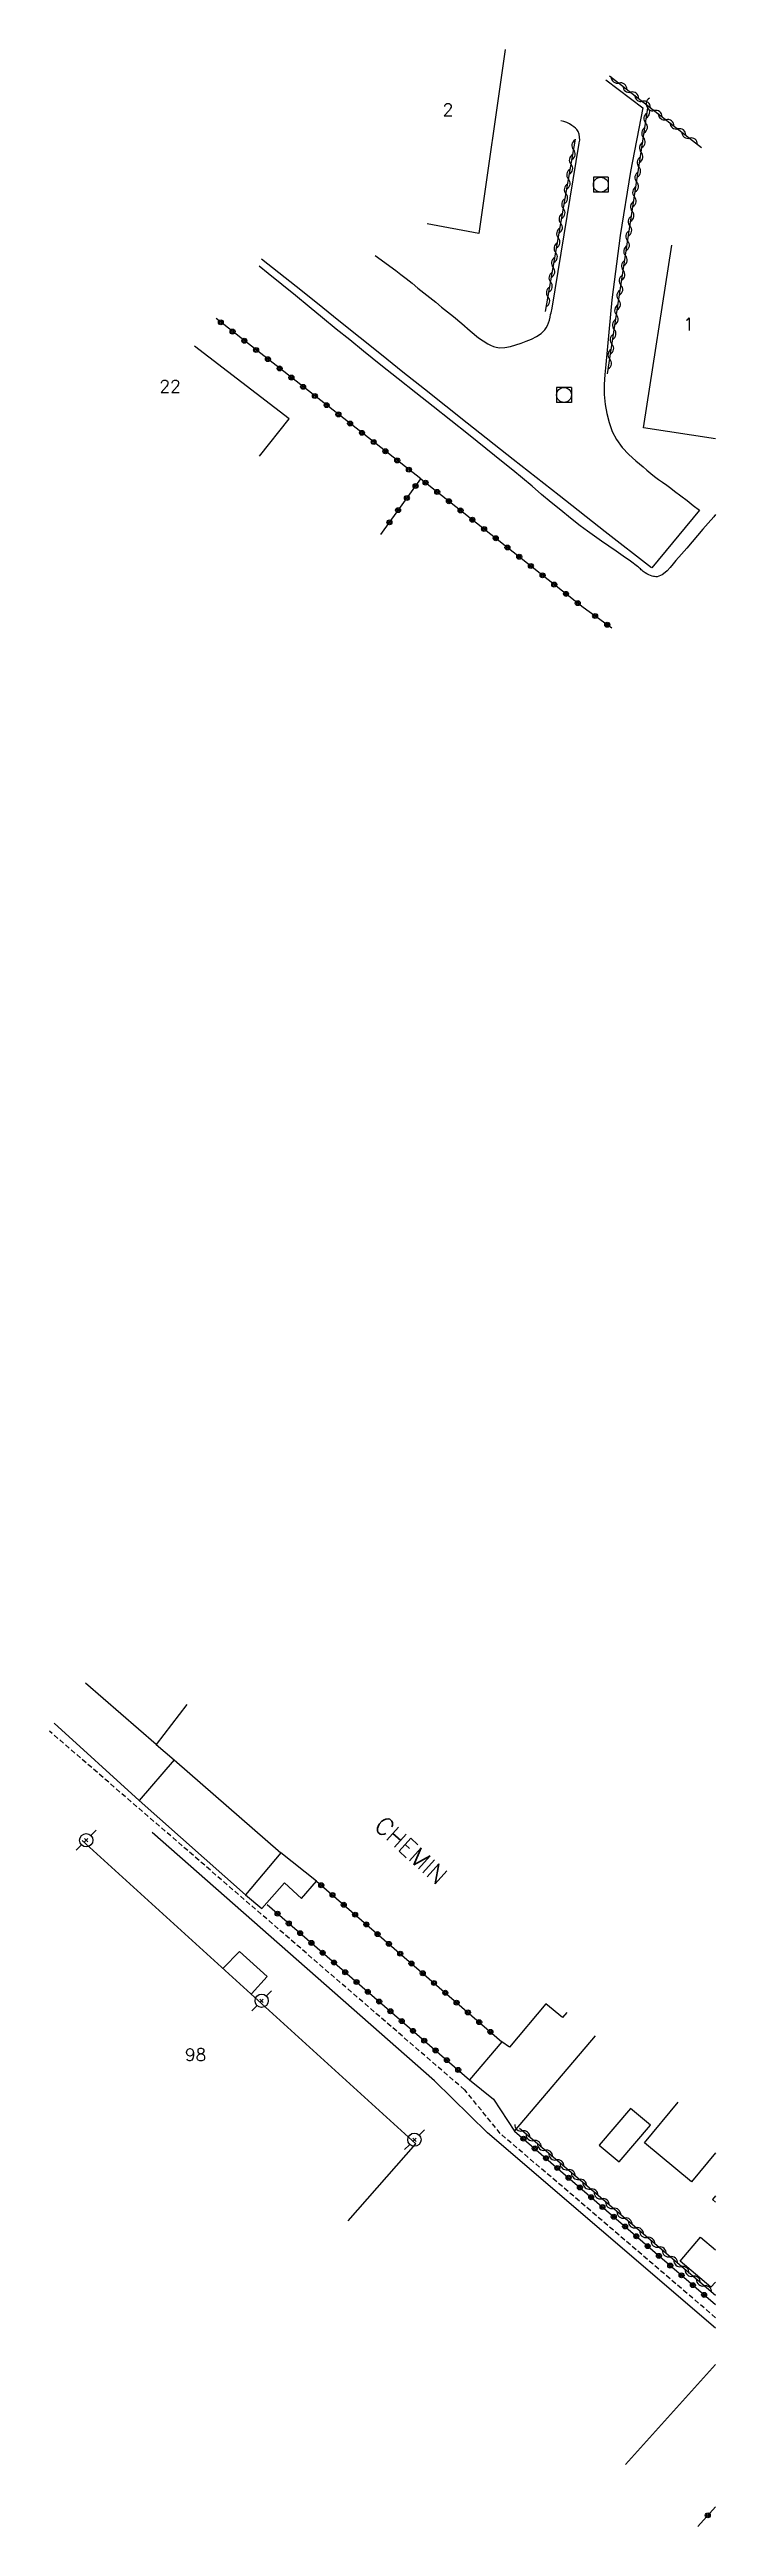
# Model space of a CAD drawing. Header units: millimetres. Extents: x 108019 to 109000, y 147057 to 148000.
# Drawn here: x 108933.1 to 109000, y 147057.5 to 147306.3 of the extents above; entities that cross this region are included whole.
import ezdxf
from ezdxf.enums import TextEntityAlignment as Align

# ---------------------------------------------------------------- set-up
doc = ezdxf.new("R2010")
doc.units = ezdxf.units.MM
doc.linetypes.add('DASHED', pattern=[0.75, 0.5, -0.25])
doc.layers.get('0').update_dxf_attribs({"linetype": 'CONTINUOUS'})
for name, color, linetype in [('W0017', 7, 'CONTINUOUS'), ('W0070', 7, 'DASHED'), ('W0101', 7, 'CONTINUOUS'), ('W0104', 1, 'CONTINUOUS'), ('W0211', 2, 'CONTINUOUS'), ('W0310', 3, 'CONTINUOUS'), ('W0323', 7, 'CONTINUOUS'), ('W0333', 7, 'CONTINUOUS'), ('W0420', 7, 'CONTINUOUS'), ('W0473', 7, 'CONTINUOUS'), ('W0989', 7, 'CONTINUOUS'), ('W0991', 7, 'CONTINUOUS'), ('W1102', 7, 'CONTINUOUS')]:
    doc.layers.add(name, color=color, linetype=linetype)
doc.styles.get("Standard").update_dxf_attribs({"font": 'romans.shx', "width": 0.85})

msp = doc.modelspace()

# ---------------------------------------------------------------- texts
at = {"layer": 'W0989'}
msp.add_text('CHEMIN', height=1.75, rotation=317.8602, dxfattribs=at).set_placement((108965.59, 147127.66))
at = {"layer": 'W0991'}
for s, p in [('2', (108973.12, 147300.25)), ('1', (108997.31, 147278.71)), ('22', (108945.2, 147272.46)), ('98', (108947.76, 147104.85))]:
    msp.add_text(s, height=1.25, dxfattribs=at).set_placement(p, align=Align.MIDDLE_CENTER)

# ---------------------------------------------------------------- blocks, each defined once
blk = doc.blocks.new('T473')
for p, q in [((-0.166667, 0.166667), (0.166667, -0.166667)), ((-0.166667, -0.166667), (0.166667, 0.166667)), ((0.500001, 0.500001), (1.000002, 1.000002)), ((-1.000002, -1.000002), (-0.500001, -0.500001))]:
    blk.add_line(p, q)
blk.add_ellipse((0, 0), major_axis=(0.471405, 0.471405), ratio=1, start_param=5.4977871438, end_param=11.780972451)
blk = doc.blocks.new('t323o')
at = {"color": 0, "linetype": 'Continuous'}
for radius in [0.25, 0.15]:
    blk.add_circle((0, 0), radius, dxfattribs=at)
blk = doc.blocks.new('t310o')
at = {"color": 0, "linetype": 'Continuous'}
for centre, start, end in [((-0.5, 0.38), 216.8699, 323.1304), ((0.5, -0.37), 36.8699, 143.1303)]:
    blk.add_arc(centre, 0.625, start, end, dxfattribs=at)
blk = doc.blocks.new('T420')
for p, q in [((0.75, 0.75), (-0.75, 0.75)), ((-0.75, 0.75), (-0.75, -0.75)), ((0.75, 0.75), (0.75, -0.75)), ((0.75, -0.75), (-0.75, -0.75))]:
    blk.add_line(p, q)
blk.add_ellipse((0, 0), major_axis=(-0.53, 0.53), ratio=1, start_param=3.926991, end_param=10.210176)

# ---------------------------------------------------------------- linework, layer by layer
at = {"layer": 'W0017'}
for points in [[(108989, 147303.27), (108992.7, 147300.45)], [(108992.7, 147300.45), (108991.47, 147294.05), (108990.43, 147287.61), (108989.6, 147281.14), (108988.98, 147274.65), (108988.9, 147273.66), (108988.83, 147272.65), (108988.82, 147271.64), (108988.91, 147270.64), (108989.08, 147269.72), (108989.31, 147268.82), (108989.63, 147267.94), (108990.06, 147267.11), (108990.63, 147266.32), (108991.29, 147265.62), (108992.01, 147264.98), (108992.72, 147264.36), (108993.1, 147264.03), (108993.49, 147263.72), (108993.89, 147263.41), (108994.29, 147263.11), (108994.69, 147262.82), (108995.1, 147262.52), (108995.5, 147262.22), (108995.9, 147261.92), (108996.52, 147261.45), (108997.14, 147260.98), (108997.76, 147260.5), (108998.38, 147260.03)], [(108986.31, 147296.91), (108986.36, 147297.2), (108986.35, 147297.5), (108986.29, 147297.78), (108986.19, 147298.06), (108986.07, 147298.25), (108985.92, 147298.4), (108985.76, 147298.54), (108985.58, 147298.66), (108985.32, 147298.82), (108985.05, 147298.96), (108984.76, 147299.06), (108984.46, 147299.14)], [(108983.59, 147280.32), (108986.31, 147296.88)], [(108965.8, 147285.6), (108965.8, 147285.6), (108965.8, 147285.6), (108965.8, 147285.6), (108965.8, 147285.6), (108965.8, 147285.6), (108967.88, 147284.09), (108968.4, 147283.7), (108968.92, 147283.3), (108969.51, 147282.82), (108970.11, 147282.34), (108970.7, 147281.86), (108971.3, 147281.38), (108971.89, 147280.91), (108972.48, 147280.43), (108973.08, 147279.95), (108973.68, 147279.47), (108974.51, 147278.77), (108975.34, 147278.03), (108976.2, 147277.33), (108977.14, 147276.73), (108977.41, 147276.59), (108977.69, 147276.47), (108977.98, 147276.38), (108978.29, 147276.34), (108978.85, 147276.36), (108979.4, 147276.46), (108979.94, 147276.62), (108980.46, 147276.8), (108980.99, 147276.99), (108981.51, 147277.2), (108982.01, 147277.46), (108982.48, 147277.78), (108982.67, 147277.95), (108982.84, 147278.15), (108982.99, 147278.35), (108983.11, 147278.57), (108983.23, 147278.84), (108983.31, 147279.12), (108983.38, 147279.41), (108983.44, 147279.69), (108983.48, 147279.85), (108983.52, 147280.01), (108983.56, 147280.16), (108983.59, 147280.32)], [(108993.57, 147254.23), (108988.93, 147257.85), (108984.3, 147261.48), (108979.67, 147265.12), (108975.05, 147268.76), (108972.9, 147270.47), (108970.75, 147272.18), (108968.6, 147273.9), (108966.45, 147275.62), (108964.31, 147277.34), (108962.16, 147279.05), (108960.01, 147280.77), (108957.86, 147282.48), (108956.13, 147283.85), (108954.4, 147285.23), (108954.4, 147285.23), (108954.4, 147285.23)], [(108998.38, 147260.03), (108993.6, 147254.23)], [(108990.96, 147063.67), (109000, 147073.72)]]:
    msp.add_lwpolyline(points, dxfattribs=at)
at = {"layer": 'W0070'}
for points in [[(108974.78, 147101.32), (108933.09, 147137.35)], [(108978.37, 147096.94), (108974.81, 147101.32)], [(109000, 147078.43), (108978.37, 147096.94)]]:
    msp.add_lwpolyline(points, dxfattribs=at)
at = {"layer": 'W0101'}
for points in [[(108978.87, 147306.3), (108976.23, 147287.82), (108971.03, 147288.8)], [(109000, 147267.19), (108992.76, 147268.29), (108995.62, 147286.64), (108995.62, 147286.64)], [(108954.18, 147265.46), (108957.17, 147269.21), (108947.66, 147276.51)], [(108946.89, 147140.02), (108943.79, 147136)], [(108943.79, 147136), (108945.61, 147134.48), (108942.1, 147130.38), (108933.56, 147138.16)], [(108963.1, 147088.17), (108969.9, 147095.89), (108936.36, 147126.36), (108936.36, 147126.36)]]:
    msp.add_lwpolyline(points, dxfattribs=at)
at = {"layer": 'W0104'}
for points in [[(108945.61, 147134.48), (108956.33, 147125.12), (108952.79, 147120.92), (108942.1, 147130.38)], [(108952.79, 147120.92), (108954.41, 147119.55), (108956.69, 147122.12), (108958.39, 147120.54), (108959.91, 147122.28), (108956.33, 147125.12)], [(108954.96, 147112.72), (108952.16, 147115.23), (108950.55, 147113.55)], [(108954.96, 147112.72), (108953.37, 147110.98)], [(108985.06, 147109.08), (108984.62, 147108.57), (108982.94, 147109.95), (108979.31, 147105.59), (108978.52, 147106.15), (108975.28, 147102.34), (108977.69, 147100.38), (108979.82, 147097.17)], [(108979.82, 147097.17), (108987.94, 147106.76)], [(108992.86, 147095.99), (108996.25, 147100.08)], [(109000, 147094.98), (108997.6, 147092.07), (108992.86, 147095.99)], [(109000, 147090.66), (108999.7, 147090.3), (109000, 147090.05)], [(108999.55, 147081.48), (108996.46, 147084.12), (108998.51, 147086.52), (109000, 147085.25)], [(109000, 147082.01), (108999.55, 147081.48)]]:
    msp.add_lwpolyline(points, dxfattribs=at)
msp.add_lwpolyline([(108990.33, 147094.07), (108993.46, 147097.77), (108991.45, 147099.46), (108988.32, 147095.77)], close=True, dxfattribs=at)
at = {"layer": 'W0211'}
msp.add_lwpolyline([(109000, 147259.57), (108999.82, 147259.36), (108999.28, 147258.73), (108998.74, 147258.1), (108998.21, 147257.47), (108997.67, 147256.84), (108997.13, 147256.21), (108996.58, 147255.59), (108996.03, 147254.97), (108995.74, 147254.62), (108995.45, 147254.27), (108995.14, 147253.93), (108994.79, 147253.64), (108994.64, 147253.53), (108994.48, 147253.45), (108994.31, 147253.38), (108994.13, 147253.33), (108994.01, 147253.32), (108993.88, 147253.34), (108993.76, 147253.36), (108993.65, 147253.39), (108993.46, 147253.45), (108993.29, 147253.53), (108993.12, 147253.62), (108992.95, 147253.72), (108992.85, 147253.79), (108992.75, 147253.87), (108992.65, 147253.95), (108992.55, 147254.03), (108992.46, 147254.11), (108992.36, 147254.2), (108992.27, 147254.28), (108992.17, 147254.36), (108991.46, 147254.88), (108990.74, 147255.39), (108990.02, 147255.9), (108989.29, 147256.4), (108988.56, 147256.9), (108987.84, 147257.4), (108987.13, 147257.92), (108986.42, 147258.45), (108985.43, 147259.22), (108984.45, 147260.01), (108983.49, 147260.8), (108982.53, 147261.61), (108981.57, 147262.42), (108980.61, 147263.23), (108979.65, 147264.03), (108978.68, 147264.82), (108976.93, 147266.23), (108975.17, 147267.63), (108973.41, 147269.03), (108971.65, 147270.42), (108969.89, 147271.81), (108968.13, 147273.21), (108966.38, 147274.6), (108964.62, 147276.01), (108963.25, 147277.12), (108961.89, 147278.22), (108960.52, 147279.34), (108959.16, 147280.45), (108957.79, 147281.57), (108956.43, 147282.68), (108955.07, 147283.79), (108954.16, 147284.52)], dxfattribs=at)
at = {"layer": 'W0310'}
for points in [[(108989.36, 147303.67), (108998.58, 147296.47)], [(108989.15, 147273.73), (108993.25, 147300.63)], [(108982.93, 147279.98), (108985.93, 147297.29)], [(109000, 147080.65), (108980.32, 147097.43)]]:
    msp.add_lwpolyline(points, dxfattribs=at)
at = {"layer": 'W0323'}
for points in [[(108970.38, 147263.17), (108949.83, 147279.26)], [(108966.36, 147257.58), (108970.38, 147263.17), (108986.69, 147250.26)], [(108986.69, 147250.26), (108989.58, 147248.19)], [(108959.91, 147122.29), (108978.52, 147106.15)], [(108954.94, 147119.93), (108975.28, 147102.34)], [(108979.82, 147097.17), (109000, 147079.74)], [(109000, 147059.43), (108998.23, 147057.45)]]:
    msp.add_lwpolyline(points, dxfattribs=at)
at = {"layer": 'W0333'}
msp.add_lwpolyline([(109000, 147077.36), (108977.1, 147096.99), (108971.76, 147102.22), (108943.41, 147127.18)], dxfattribs=at)
at = {"layer": 'W1102'}
msp.add_lwpolyline([(108943.79, 147136), (108936.71, 147142.16)], dxfattribs=at)

# ---------------------------------------------------------------- block references
at = {"layer": 'W0310'}
for p, rotation in [((108990.3, 147302.93), 322.0391285711415), ((108990.3, 147302.93), 322.0391285710317), ((108991.49, 147302.01), 322.0391285711415), ((108991.49, 147302.01), 322.0391285710317), ((108992.67, 147301.09), 322.0391285711415), ((108992.67, 147301.09), 322.0391285710317), ((108993.22, 147300.42), 81.32922456081197), ((108993.22, 147300.42), 81.32922456092057), ((108993.85, 147300.16), 322.0391285711415), ((108993.85, 147300.16), 322.0391285710317), ((108992.77, 147297.45), 81.32922456081197), ((108992.77, 147297.45), 81.32922456092057), ((108992.99, 147298.93), 81.32922456081197), ((108992.99, 147298.93), 81.32922456092057), ((108995.04, 147299.24), 322.0391285711415), ((108995.04, 147299.24), 322.0391285710317), ((108996.22, 147298.32), 322.0391285711415), ((108996.22, 147298.32), 322.0391285710317), ((108997.4, 147297.39), 322.0391285711415), ((108997.4, 147297.39), 322.0391285710317), ((108985.49, 147294.76), 80.1629661634868), ((108985.49, 147294.76), 80.16296616316522), ((108985.74, 147296.23), 80.1629661634868), ((108985.74, 147296.23), 80.16296616316522), ((108992.31, 147294.49), 81.32922456081197), ((108992.31, 147294.49), 81.32922456092057), ((108992.54, 147295.97), 81.32922456081197), ((108992.54, 147295.97), 81.32922456092057), ((108985.23, 147293.28), 80.1629661634868), ((108985.23, 147293.28), 80.16296616316522), ((108992.09, 147293), 81.32922456081197), ((108992.09, 147293), 81.32922456092057), ((108984.72, 147290.32), 80.1629661634868), ((108984.72, 147290.32), 80.16296616316522), ((108984.98, 147291.8), 80.1629661634868), ((108984.98, 147291.8), 80.16296616316522), ((108991.64, 147290.04), 81.32922456081197), ((108991.64, 147290.04), 81.32922456092057), ((108991.86, 147291.52), 81.32922456081197), ((108991.86, 147291.52), 81.32922456092057), ((108984.21, 147287.37), 80.1629661634868), ((108984.21, 147287.37), 80.16296616316522), ((108984.46, 147288.84), 80.1629661634868), ((108984.46, 147288.84), 80.16296616316522), ((108991.18, 147287.07), 81.32922456081197), ((108991.18, 147287.07), 81.32922456092057), ((108991.41, 147288.55), 81.32922456081197), ((108991.41, 147288.55), 81.32922456092057), ((108983.69, 147284.41), 80.1629661634868), ((108983.69, 147284.41), 80.16296616316522), ((108983.95, 147285.89), 80.1629661634868), ((108983.95, 147285.89), 80.16296616316522), ((108990.96, 147285.59), 81.32922456081197), ((108990.96, 147285.59), 81.32922456092057), ((108983.44, 147282.93), 80.1629661634868), ((108983.44, 147282.93), 80.16296616316522), ((108990.51, 147282.62), 81.32922456081197), ((108990.51, 147282.62), 81.32922456092057), ((108990.73, 147284.11), 81.32922456081197), ((108990.73, 147284.11), 81.32922456092057), ((108983.18, 147281.45), 80.1629661634868), ((108983.18, 147281.45), 80.16296616316522), ((108990.05, 147279.66), 81.32922456081197), ((108990.05, 147279.66), 81.32922456092057), ((108990.28, 147281.14), 81.32922456081197), ((108990.28, 147281.14), 81.32922456092057), ((108989.83, 147278.17), 81.32922456081197), ((108989.83, 147278.17), 81.32922456092057), ((108989.38, 147275.21), 81.32922456081197), ((108989.38, 147275.21), 81.32922456092057), ((108989.6, 147276.69), 81.32922456081197), ((108989.6, 147276.69), 81.32922456092057), ((108980.59, 147097.2), 139.5584880537086), ((108980.59, 147097.2), 139.5584880537086), ((108981.73, 147096.22), 139.5584880537086), ((108981.73, 147096.22), 139.5584880537086), ((108982.88, 147095.25), 139.5584880537086), ((108982.88, 147095.25), 139.5584880537086), ((108984.02, 147094.28), 139.5584880537086), ((108984.02, 147094.28), 139.5584880537086), ((108985.16, 147093.3), 139.5584880537086), ((108985.16, 147093.3), 139.5584880537086), ((108986.3, 147092.33), 139.5584880537086), ((108986.3, 147092.33), 139.5584880537086), ((108987.44, 147091.36), 139.5584880537086), ((108987.44, 147091.36), 139.5584880537086), ((108988.58, 147090.38), 139.5584880537086), ((108988.58, 147090.38), 139.5584880537086), ((108989.73, 147089.41), 139.5584880537086), ((108989.73, 147089.41), 139.5584880537086), ((108990.87, 147088.44), 139.5584880537086), ((108990.87, 147088.44), 139.5584880537086), ((108992.01, 147087.47), 139.5584880537086), ((108992.01, 147087.47), 139.5584880537086), ((108993.15, 147086.49), 139.5584880537086), ((108993.15, 147086.49), 139.5584880537086), ((108994.29, 147085.52), 139.5584880537086), ((108994.29, 147085.52), 139.5584880537086), ((108995.43, 147084.55), 139.5584880537086), ((108995.43, 147084.55), 139.5584880537086), ((108996.58, 147083.57), 139.5584880537086), ((108996.58, 147083.57), 139.5584880537086), ((108997.72, 147082.6), 139.5584880537086), ((108997.72, 147082.6), 139.5584880537086), ((108998.86, 147081.63), 139.5584880537086), ((108998.86, 147081.63), 139.5584880537086)]:
    msp.add_blockref('t310o', p, dxfattribs=dict(at, rotation=rotation))
at = {"layer": 'W0323'}
for p, rotation in [((108950.3, 147278.89), 141.9474219727883), ((108951.48, 147277.96), 141.9474219727883), ((108952.66, 147277.04), 141.9474219727883), ((108953.84, 147276.11), 141.9474219727883), ((108955.03, 147275.19), 141.9474219727883), ((108956.21, 147274.26), 141.9474219727883), ((108957.39, 147273.34), 141.9474219727883), ((108958.57, 147272.41), 141.9474219727883), ((108959.75, 147271.49), 141.9474219727883), ((108960.93, 147270.57), 141.9474219727883), ((108962.11, 147269.64), 141.9474219727883), ((108963.29, 147268.72), 141.9474219727883), ((108964.48, 147267.79), 141.9474219727883), ((108965.66, 147266.87), 141.9474219727883), ((108966.84, 147265.94), 141.9474219727883), ((108968.02, 147265.02), 141.9474219727883), ((108969.2, 147264.09), 141.9474219727883), ((108970.87, 147262.78), 321.6326945730415), ((108968.99, 147261.24), 54.24679859543378), ((108969.87, 147262.45), 54.24679859543378), ((108972.04, 147261.85), 321.6326945730415), ((108973.22, 147260.92), 321.6326945730415), ((108967.24, 147258.8), 54.24679859543378), ((108968.11, 147260.02), 54.24679859543378), ((108974.39, 147259.99), 321.6326945730415), ((108975.57, 147259.06), 321.6326945730415), ((108976.75, 147258.13), 321.6326945730415), ((108977.92, 147257.2), 321.6326945730415), ((108979.1, 147256.27), 321.6326945730415), ((108980.28, 147255.34), 321.6326945730415), ((108981.45, 147254.41), 321.6326945730415), ((108982.63, 147253.47), 321.6326945730415), ((108983.8, 147252.54), 321.6326945730415), ((108984.98, 147251.61), 321.6326945730415), ((108986.16, 147250.68), 321.6326945730415), ((108987.91, 147249.39), 324.4647653168818), ((108989.13, 147248.51), 324.4647653168818), ((108960.39, 147121.87), 319.0919441023771), ((108961.52, 147120.89), 319.0919441023771), ((108956, 147119.02), 319.1353048972916), ((108962.65, 147119.91), 319.0919441023771), ((108963.79, 147118.92), 319.0919441023771), ((108957.13, 147118.04), 319.1353048972916), ((108958.27, 147117.06), 319.1353048972916), ((108959.4, 147116.08), 319.1353048972916), ((108964.92, 147117.94), 319.0919441023771), ((108966.05, 147116.96), 319.0919441023771), ((108967.19, 147115.98), 319.0919441023771), ((108960.53, 147115.09), 319.1353048972916), ((108961.67, 147114.11), 319.1353048972916), ((108968.32, 147115), 319.0919441023771), ((108969.45, 147114.01), 319.0919441023771), ((108962.8, 147113.13), 319.1353048972916), ((108963.94, 147112.15), 319.1353048972916), ((108965.07, 147111.17), 319.1353048972916), ((108970.59, 147113.03), 319.0919441023771), ((108971.72, 147112.05), 319.0919441023771), ((108972.86, 147111.07), 319.0919441023771), ((108966.21, 147110.19), 319.1353048972916), ((108967.34, 147109.21), 319.1353048972916), ((108973.99, 147110.08), 319.0919441023771), ((108975.12, 147109.1), 319.0919441023771), ((108968.48, 147108.22), 319.1353048972916), ((108969.61, 147107.24), 319.1353048972916), ((108970.74, 147106.26), 319.1353048972916), ((108976.26, 147108.12), 319.0919441023771), ((108977.39, 147107.14), 319.0919441023771), ((108971.88, 147105.28), 319.1353048972916), ((108973.01, 147104.3), 319.1353048972916), ((108974.15, 147103.32), 319.1353048972916), ((108980.7, 147096.41), 319.1716841332571), ((108981.84, 147095.43), 319.1716841332571), ((108982.97, 147094.45), 319.1716841332571), ((108984.11, 147093.47), 319.1716841332571), ((108985.24, 147092.49), 319.1716841332571), ((108986.38, 147091.51), 319.1716841332571), ((108987.51, 147090.53), 319.1716841332571), ((108988.65, 147089.55), 319.1716841332571), ((108989.78, 147088.57), 319.1716841332571), ((108990.92, 147087.59), 319.1716841332571), ((108992.05, 147086.61), 319.1716841332571), ((108993.19, 147085.62), 319.1716841332571), ((108994.32, 147084.64), 319.1716841332571), ((108995.46, 147083.66), 319.1716841332571), ((108996.59, 147082.68), 319.1716841332571), ((108997.73, 147081.7), 319.1716841332571), ((108998.86, 147080.72), 319.1716841332571), ((108999.23, 147058.57), 228.2738985834397)]:
    msp.add_blockref('t323o', p, dxfattribs=dict(at, rotation=rotation))
at = {"layer": 'W0420'}
for p in [(108988.48, 147292.72), (108984.78, 147271.6)]:
    msp.add_blockref('T420', p, dxfattribs=at)
at = {"layer": 'W0473'}
for p in [(108936.77, 147126.4), (108954.4, 147110.27), (108969.75, 147096.31)]:
    msp.add_blockref('T473', p, dxfattribs=at)

msp.set_redraw_order([(e.dxf.handle, doc.entitydb.next_handle()) for e in msp.query("TEXT MTEXT ATTDEF DIMENSION ARC_DIMENSION")])  # texts and dimensions are drawn at this point

doc.saveas('drawing.dxf')
